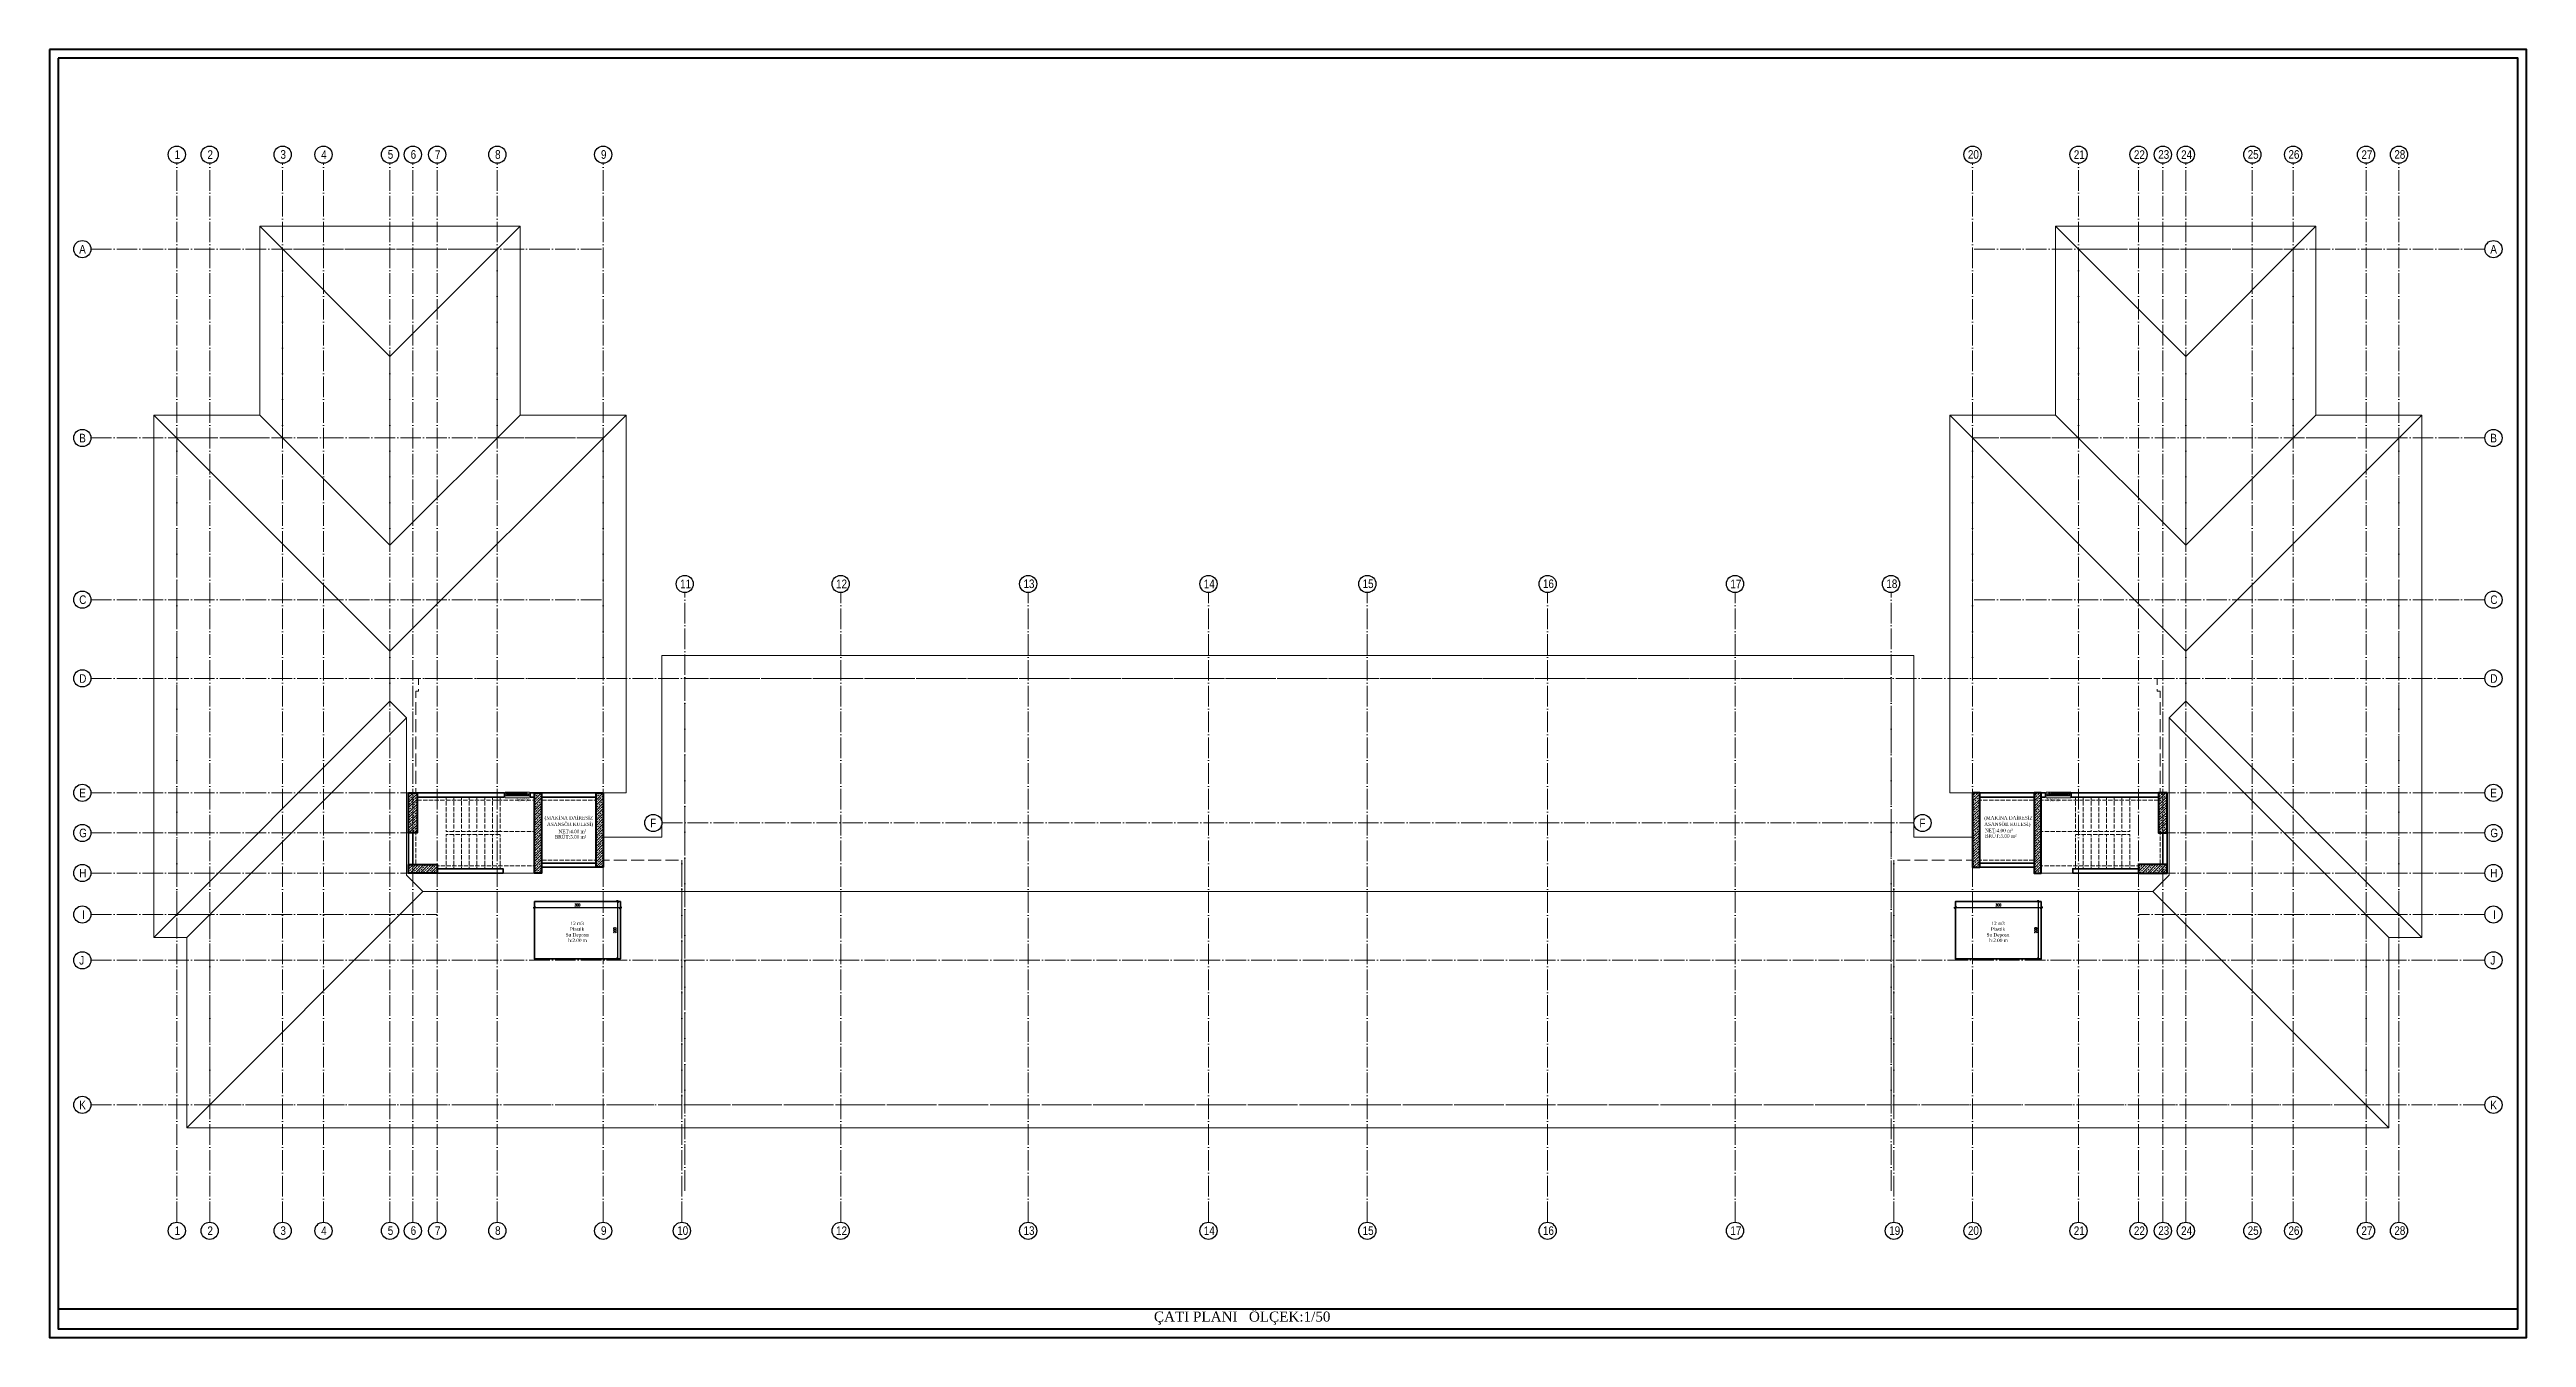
# Model space of a CAD drawing. Header units: millimetres. Extents: x 11587 to 81192, y -36083 to -25300.
# Drawn here: x 51137 to 59792, y -36083 to -31583 of the extents above; entities that cross this region are included whole.
import ezdxf

# ---------------------------------------------------------------- set-up
doc = ezdxf.new("R2010")
doc.units = ezdxf.units.MM
doc.linetypes.add('AKS', pattern=[30, 24, -3, 0, -3])
doc.linetypes.add('IZDUSUM1', pattern=[20, 7.5, -5, 7.5, 0])
for name, color, linetype, lineweight in [('rtm-aks balon', 20, 'Continuous', 25), ('rtm-aks balon yazı', 7, 'Continuous', 20), ('rtm-aks yeni', 7, 'AKS', 20), ('rtm-antet yazı-03', 233, 'Continuous', 30), ('rtm-antet-02', 140, 'Continuous', 40), ('rtm-cam', 141, 'Continuous', 9), ('rtm-duv tugla', 22, 'Continuous', 35), ('rtm-izdusum-üst ince', 8, 'IZDUSUM1', 5), ('rtm-izdusum-üst kalın', 211, 'IZDUSUM1', 15), ('rtm-merdiven izdusum', 254, 'IZDUSUM1', 15), ('rtm-mhl-yazı-adı', 150, 'Continuous', 30), ('rtm-mhl-yazı-m2', 7, 'Continuous', 20), ('rtm-mhl-yazı-malzeme', 253, 'Continuous', 13), ('rtm-olcu-iç 01', 7, 'Continuous', 20), ('rtm-pen-ahsap', 35, 'Continuous', 13), ('rtm-plan katmanı-05', 205, 'Continuous', 20), ('rtm-plan katmanı-07', 135, 'Continuous', 9), ('rtm-tarama-betonarme', 51, 'Continuous', 15), ('rtm-tas_betonarme', 50, 'Continuous', 40)]:
    doc.layers.add(name, color=color, linetype=linetype, lineweight=lineweight)
doc.styles.add('A', font='times.ttf', dxfattribs={"height": 20})
doc.styles.add('AKSYAZI', font='ARIALN.TTF')
doc.styles.add('ARIAL', font='times.ttf')
doc.styles.add('OLCU', font='romanstw.shx', dxfattribs={"width": 0.8})
doc.styles.add('VAZ-OLCU', font='times.ttf', dxfattribs={"height": 60})
doc.dimstyles.new('RTM-IC-100', dxfattribs={"dimscale": 0.5, "dimtxt": 18, "dimasz": 15, "dimexe": 10, "dimexo": 80, "dimgap": 8, "dimtad": 1, "dimdec": 1, "dimtxsty": 'OLCU', "dimblk": 'OBLIQUE', "dimcen": 2.5, "dimdle": 10, "dimadec": 0, "dimazin": 0, "dimtfac": 1, "dimtdec": 1, "dimtix": 1, "dimtmove": 1, "dimatfit": 3, "dimldrblk": 'OBLIQUE', "dimfxl": 0, "dimarcsym": 0})
pattern_1 = [(45, (35281.351, 20249.116), (-8.980256, 8.980256), []), (45, (35290.331, 20249.116), (-8.980256, 8.980256), [6.35, -3.175])]

msp = doc.modelspace()

# ---------------------------------------------------------------- texts
at = {"layer": 'rtm-aks balon yazı', "char_height": 30, "attachment_point": 7, "style": 'AKSYAZI'}
for s, insert, width in [('1', (51573.5, -31964.9), 27.7214), ('2', (51688.5, -31964.9), 27.7214), ('3', (51943.5, -31964.9), 27.7214), ('4', (52086, -31964.9), 27.7214), ('5', (52318.5, -31964.9), 27.7214), ('6', (52398.5, -31964.9), 27.7214), ('7', (52483.5, -31964.9), 27.7214), ('8', (52693.5, -31964.9), 27.7214), ('9', (53063.5, -31964.9), 27.7214), ('20', (57839.97, -31964.9), 27.7214), ('21', (58209.97, -31964.9), 27.7214), ('22', (58419.97, -31964.9), 27.7214), ('23', (58504.97, -31964.9), 27.7214), ('24', (58584.97, -31964.9), 27.7214), ('25', (58817.47, -31964.9), 27.7214), ('26', (58959.97, -31964.9), 27.7214), ('27', (59214.97, -31964.9), 27.7214), ('28', (59329.97, -31964.9), 27.7214), ('A', (51240.4, -32295.55), 27.7214), ('A', (59665.4, -32295.55), 27.7214), ('B', (51240.4, -32955.55), 27.7214), ('B', (59665.4, -32955.55), 27.7214), ('C', (51240.4, -33520.55), 27.7214), ('11', (53339.97, -33464.9), 27.7214), ('12', (53884.97, -33464.9), 27.7214), ('13', (54539.97, -33464.9), 27.7214), ('14', (55169.97, -33464.9), 27.7214), ('15', (55724.97, -33464.9), 27.7214), ('16', (56354.97, -33464.9), 34.1619), ('17', (57009.97, -33464.9), 27.7214), ('18', (57554.97, -33464.9), 27.7214), ('C', (59665.4, -33520.55), 27.7214), ('D', (51240.4, -33795.55), 27.7214), ('D', (59665.4, -33795.55), 27.7214), ('E', (51240.4, -34195.55), 27.7214), ('E', (59665.4, -34195.55), 27.7214), ('F', (53235.4, -34300.55), 27.7214), ('F', (57670.4, -34300.55), 27.7214), ('G', (51240.4, -34335.55), 27.7214), ('G', (59665.4, -34335.55), 27.7214), ('H', (51240.4, -34475.55), 27.7214), ('H', (59665.4, -34475.55), 27.7214), ('I', (51250.2, -34620.55), 27.7214), ('I', (59675.2, -34620.55), 27.7214), ('J', (51240.4, -34780.55), 27.7214), ('J', (59665.4, -34780.55), 27.7214), ('K', (51240.4, -35285.55), 27.7214), ('K', (59665.4, -35285.55), 27.7214), ('1', (51573.5, -35724.9), 27.7214), ('2', (51688.5, -35724.9), 27.7214), ('3', (51943.5, -35724.9), 27.7214), ('4', (52086, -35724.9), 27.7214), ('5', (52318.5, -35724.9), 27.7214), ('6', (52398.5, -35724.9), 27.7214), ('7', (52483.5, -35724.9), 27.7214), ('8', (52693.5, -35724.9), 27.7214), ('9', (53063.5, -35724.9), 27.7214), ('10', (53329.97, -35724.9), 27.7214), ('12', (53884.97, -35724.9), 27.7214), ('13', (54539.97, -35724.9), 27.7214), ('14', (55169.97, -35724.9), 27.7214), ('15', (55724.97, -35724.9), 27.7214), ('16', (56354.97, -35724.9), 34.1619), ('17', (57009.97, -35724.9), 27.7214), ('19', (57564.97, -35724.9), 27.7214), ('20', (57839.97, -35724.9), 27.7214), ('21', (58209.97, -35724.9), 27.7214), ('22', (58419.97, -35724.9), 27.7214), ('23', (58504.97, -35724.9), 27.7214), ('24', (58584.97, -35724.9), 27.7214), ('25', (58817.47, -35724.9), 27.7214), ('26', (58959.97, -35724.9), 27.7214), ('27', (59214.97, -35724.9), 27.7214), ('28', (59329.97, -35724.9), 27.7214)]:
    msp.add_mtext(s, dxfattribs=dict(at, insert=insert, width=width))
at = {"layer": 'rtm-antet yazı-03', "linetype": 'ByBlock', "insert": (54995.66, -35992.47), "char_height": 35, "width": 2134.432, "attachment_point": 1, "style": 'A'}
msp.add_mtext('ÇATI PLANI   ÖLÇEK:1/50', dxfattribs=at)
at = {"layer": 'rtm-mhl-yazı-adı', "style": 'ARIAL'}
for s, p in [('(MAKİNA DAİRESİZ', (52866.29, -34273.55)), ('(MAKİNA DAİRESİZ', (57896.97, -34273.55)), ('ASANSÖR KULESİ)', (52874.96, -34295.71)), ('ASANSÖR KULESİ)', (57896.97, -34295.71))]:
    msp.add_text(s, height=12, dxfattribs=at).set_placement(p)
at = {"layer": 'rtm-mhl-yazı-adı', "char_height": 12, "width": 110.6215, "attachment_point": 5, "style": 'ARIAL'}
for insert in [(52980.17, -34658), (57945.17, -34658)]:
    msp.add_mtext('\\A1;12 m3\\PPlastik \\PSu Deposu', dxfattribs=dict(at, insert=insert))
at = {"layer": 'rtm-mhl-yazı-adı', "char_height": 12, "attachment_point": 5, "style": 'ARIAL'}
for insert in [(52981.76, -34695.61), (57946.76, -34695.61)]:
    msp.add_mtext('\\A1;h:2.00 m', dxfattribs=dict(at, insert=insert))
at = {"layer": 'rtm-mhl-yazı-m2', "style": 'ARIAL'}
for s, p in [('BRÜT:5.00 m² ', (52901.75, -34339.7)), ('NET:4.00 m² ', (52915.09, -34321.01)), ('NET:4.00 m² ', (57899.51, -34317.71)), ('BRÜT:5.00 m² ', (57899.51, -34336.41))]:
    msp.add_text(s, height=12, dxfattribs=at).set_placement(p)
at = {"layer": 'rtm-mhl-yazı-malzeme', "style": 'VAZ-OLCU'}
for rotation, p in [(359.960199, (52768.31, -34209.05)), (0.039801, (58115.95, -34209.08))]:
    msp.add_text('P.90/230', height=8.192, rotation=rotation, dxfattribs=at).set_placement(p)

# ---------------------------------------------------------------- blocks, each defined once
blk = doc.blocks.new('_Oblique')
at = {"color": 0, "linetype": 'ByBlock', "lineweight": -2}
blk.add_line((-0.5, -0.5), (0.5, 0.5), dxfattribs=at)
blk = doc.blocks.new('*D9')
at = {"layer": 'Defpoints', "color": 0, "transparency": 16777216}
for p in [(52831.2, -34560.1), (53131.2, -34560.1), (53131.2, -34580.4)]:
    blk.add_point(p, dxfattribs=at)
at = {"layer": 'rtm-olcu-iç 01', "color": 0, "lineweight": -2, "transparency": 16777216}
for p, q in [((52826.2, -34580.4), (53136.2, -34580.4)), ((52831.2, -34580.4), (52831.2, -34585.4)), ((53131.2, -34580.4), (53131.2, -34585.4))]:
    blk.add_line(p, q, dxfattribs=at)
at = {"layer": 'rtm-olcu-iç 01', "color": 0, "lineweight": -2, "transparency": 16777216, "xscale": 7.5, "yscale": 7.5, "zscale": 7.5, "rotation": 180}
blk.add_blockref('_Oblique', (52831.2, -34580.4), dxfattribs=at)
at = {"layer": 'rtm-olcu-iç 01', "color": 0, "lineweight": -2, "transparency": 16777216, "xscale": 7.5, "yscale": 7.5, "zscale": 7.5}
blk.add_blockref('_Oblique', (53131.2, -34580.4), dxfattribs=at)
at = {"layer": 'rtm-olcu-iç 01', "color": 0, "transparency": 16777216, "insert": (52981.2, -34571.9), "char_height": 9, "attachment_point": 5, "style": 'OLCU'}
blk.add_mtext('300', dxfattribs=at)
blk = doc.blocks.new('*D10')
at = {"layer": 'Defpoints', "color": 0, "transparency": 16777216}
for p in [(53131.2, -34560.1), (53120.7, -34760.1), (53131.2, -34760.1)]:
    blk.add_point(p, dxfattribs=at)
at = {"layer": 'rtm-olcu-iç 01', "color": 0, "lineweight": -2, "transparency": 16777216}
for p, q in [((53120.7, -34560.1), (53115.7, -34560.1)), ((53120.7, -34555.1), (53120.7, -34765.1)), ((53120.7, -34760.1), (53115.7, -34760.1))]:
    blk.add_line(p, q, dxfattribs=at)
at = {"layer": 'rtm-olcu-iç 01', "color": 0, "lineweight": -2, "transparency": 16777216, "xscale": 7.5, "yscale": 7.5, "zscale": 7.5}
for p, rotation in [((53120.7, -34560.1), 90), ((53120.7, -34760.1), 270)]:
    blk.add_blockref('_Oblique', p, dxfattribs=dict(at, rotation=rotation))
at = {"layer": 'rtm-olcu-iç 01', "color": 0, "transparency": 16777216, "insert": (53112.2, -34660.1), "char_height": 9, "attachment_point": 5, "rotation": 90, "style": 'OLCU'}
blk.add_mtext('200', dxfattribs=at)
blk = doc.blocks.new('*D11')
at = {"layer": 'Defpoints', "color": 0, "transparency": 16777216}
for p in [(57796.2, -34560.1), (58096.2, -34560.1), (58096.2, -34580.4)]:
    blk.add_point(p, dxfattribs=at)
at = {"layer": 'rtm-olcu-iç 01', "color": 0, "lineweight": -2, "transparency": 16777216}
for p, q in [((57791.2, -34580.4), (58101.2, -34580.4)), ((57796.2, -34580.4), (57796.2, -34585.4)), ((58096.2, -34580.4), (58096.2, -34585.4))]:
    blk.add_line(p, q, dxfattribs=at)
at = {"layer": 'rtm-olcu-iç 01', "color": 0, "lineweight": -2, "transparency": 16777216, "xscale": 7.5, "yscale": 7.5, "zscale": 7.5, "rotation": 180}
blk.add_blockref('_Oblique', (57796.2, -34580.4), dxfattribs=at)
at = {"layer": 'rtm-olcu-iç 01', "color": 0, "lineweight": -2, "transparency": 16777216, "xscale": 7.5, "yscale": 7.5, "zscale": 7.5}
blk.add_blockref('_Oblique', (58096.2, -34580.4), dxfattribs=at)
at = {"layer": 'rtm-olcu-iç 01', "color": 0, "transparency": 16777216, "insert": (57946.2, -34571.9), "char_height": 9, "attachment_point": 5, "style": 'OLCU'}
blk.add_mtext('300', dxfattribs=at)
blk = doc.blocks.new('*D12')
at = {"layer": 'Defpoints', "color": 0, "transparency": 16777216}
for p in [(58096.2, -34560.1), (58085.7, -34760.1), (58096.2, -34760.1)]:
    blk.add_point(p, dxfattribs=at)
at = {"layer": 'rtm-olcu-iç 01', "color": 0, "lineweight": -2, "transparency": 16777216}
for p, q in [((58085.7, -34560.1), (58080.7, -34560.1)), ((58085.7, -34555.1), (58085.7, -34765.1)), ((58085.7, -34760.1), (58080.7, -34760.1))]:
    blk.add_line(p, q, dxfattribs=at)
at = {"layer": 'rtm-olcu-iç 01', "color": 0, "lineweight": -2, "transparency": 16777216, "xscale": 7.5, "yscale": 7.5, "zscale": 7.5}
for p, rotation in [((58085.7, -34560.1), 90), ((58085.7, -34760.1), 270)]:
    blk.add_blockref('_Oblique', p, dxfattribs=dict(at, rotation=rotation))
at = {"layer": 'rtm-olcu-iç 01', "color": 0, "transparency": 16777216, "insert": (58077.2, -34660.1), "char_height": 9, "attachment_point": 5, "rotation": 90, "style": 'OLCU'}
blk.add_mtext('200', dxfattribs=at)

# ---------------------------------------------------------------- dimensions: what is measured, and where the dimension line sits
at = {"layer": 'rtm-olcu-iç 01'}
for base, p1, p2, picture, middle in [((53131.19, -34580.38), (52831.19, -34560.13), (53131.19, -34560.13), '*D9', (52981.19, -34571.88)), ((58096.19, -34580.38), (57796.19, -34560.13), (58096.19, -34560.13), '*D11', (57946.19, -34571.88))]:
    dim = msp.add_linear_dim(base=base, p1=p1, p2=p2, dimstyle='RTM-IC-100', dxfattribs=at)
    dim.commit()
    dim.dimension.update_dxf_attribs({"geometry": picture, "text_midpoint": middle})
for base, p1, p2, picture, middle in [((53120.65, -34760.13), (53131.19, -34560.13), (53131.19, -34760.13), '*D10', (53112.15, -34660.13)), ((58085.65, -34760.13), (58096.19, -34560.13), (58096.19, -34760.13), '*D12', (58077.15, -34660.13))]:
    dim = msp.add_linear_dim(base=base, p1=p1, p2=p2, angle=90, dimstyle='RTM-IC-100', dxfattribs=at)
    dim.commit()
    dim.dimension.update_dxf_attribs({"geometry": picture, "text_midpoint": middle})

# ---------------------------------------------------------------- hatches: boundary and pattern name
at = {"layer": 'rtm-tarama-betonarme'}
h = msp.add_hatch(dxfattribs=at)
h.set_pattern_fill('ANSI33', color=256, scale=2, style=0)
h.set_pattern_definition(pattern_1)
h.paths.add_polyline_path([(52391.19, -34180.13), (52421.19, -34180.13), (52421.19, -34320.13), (52391.19, -34320.13)])
h = msp.add_hatch(dxfattribs=at)
h.set_pattern_fill('ANSI33', color=256, scale=2, style=0)
h.set_pattern_definition(pattern_1)
h.paths.add_polyline_path([(52831.19, -34460.13), (52831.19, -34180.13), (52856.19, -34180.13), (52856.19, -34460.13)])
h = msp.add_hatch(dxfattribs=at)
h.set_pattern_fill('ANSI33', color=256, scale=2, style=0)
h.set_pattern_definition(pattern_1)
h.paths.add_polyline_path([(53046.19, -34440.13), (53046.19, -34180.13), (53071.19, -34180.13), (53071.19, -34440.13)])
h = msp.add_hatch(dxfattribs=at)
h.set_pattern_fill('ANSI33', color=256, scale=2, style=0)
h.set_pattern_definition(pattern_1)
h.paths.add_polyline_path([(57881.19, -34440.13), (57881.19, -34180.13), (57856.19, -34180.13), (57856.19, -34440.13)])
h = msp.add_hatch(dxfattribs=at)
h.set_pattern_fill('ANSI33', color=256, scale=2, style=0)
h.set_pattern_definition(pattern_1)
h.paths.add_polyline_path([(58096.19, -34460.13), (58096.19, -34180.13), (58071.19, -34180.13), (58071.19, -34460.13)])
h = msp.add_hatch(dxfattribs=at)
h.set_pattern_fill('ANSI33', color=256, scale=2, style=0)
h.set_pattern_definition(pattern_1)
h.paths.add_polyline_path([(58536.19, -34180.13), (58506.19, -34180.13), (58506.19, -34320.13), (58536.19, -34320.13)])
h = msp.add_hatch(dxfattribs=at)
h.set_pattern_fill('ANSI33', color=256, scale=2, style=0)
h.set_pattern_definition(pattern_1)
h.paths.add_polyline_path([(52391.19, -34460.13), (52391.19, -34430.13), (52491.19, -34430.13), (52491.19, -34460.13)])
h = msp.add_hatch(dxfattribs=at)
h.set_pattern_fill('ANSI33', color=256, scale=2, style=0)
h.set_pattern_definition(pattern_1)
h.paths.add_polyline_path([(58536.19, -34460.13), (58536.19, -34430.13), (58436.19, -34430.13), (58436.19, -34460.13)])

# ---------------------------------------------------------------- linework, layer by layer
at = {"layer": 'rtm-aks balon'}
for centre in [(51581.19, -31950.13), (51696.19, -31950.13), (51951.19, -31950.13), (52093.69, -31950.13), (52326.19, -31950.13), (52406.19, -31950.13), (52491.19, -31950.13), (52701.19, -31950.13), (53071.19, -31950.13), (57856.19, -31950.13), (58226.19, -31950.13), (58436.19, -31950.13), (58521.19, -31950.13), (58601.19, -31950.13), (58833.69, -31950.13), (58976.19, -31950.13), (59231.19, -31950.13), (59346.19, -31950.13), (51251.19, -32280.13), (59676.19, -32280.13), (51251.19, -32940.13), (59676.19, -32940.13), (51251.19, -33505.13), (53356.19, -33450.13), (53901.19, -33450.13), (54556.19, -33450.13), (55186.19, -33450.13), (55741.19, -33450.13), (56371.19, -33450.13), (57026.19, -33450.13), (57571.19, -33450.13), (59676.19, -33505.13), (51251.19, -33780.13), (59676.19, -33780.13), (51251.19, -34180.13), (59676.19, -34180.13), (53246.19, -34285.13), (57681.19, -34285.13), (51251.19, -34320.13), (59676.19, -34320.13), (51251.19, -34460.13), (59676.19, -34460.13), (51251.19, -34605.13), (59676.19, -34605.13), (51251.19, -34765.13), (59676.19, -34765.13), (51251.19, -35270.13), (59676.19, -35270.13), (51581.19, -35710.13), (51696.19, -35710.13), (51951.19, -35710.13), (52093.69, -35710.13), (52326.19, -35710.13), (52406.19, -35710.13), (52491.19, -35710.13), (52701.19, -35710.13), (53071.19, -35710.13), (53346.19, -35710.13), (53901.19, -35710.13), (54556.19, -35710.13), (55186.19, -35710.13), (55741.19, -35710.13), (56371.19, -35710.13), (57026.19, -35710.13), (57581.19, -35710.13), (57856.19, -35710.13), (58226.19, -35710.13), (58436.19, -35710.13), (58521.19, -35710.13), (58601.19, -35710.13), (58833.69, -35710.13), (58976.19, -35710.13), (59231.19, -35710.13), (59346.19, -35710.13)]:
    msp.add_circle(centre, 30, dxfattribs=at)
at = {"layer": 'rtm-aks yeni', "ltscale": 3}
for p, q in [((51581.19, -35680.13), (51581.19, -31980.13)), ((51696.19, -35680.13), (51696.19, -31980.13)), ((51951.19, -35680.13), (51951.19, -31980.13)), ((52093.69, -35680.13), (52093.69, -31980.13)), ((52326.19, -35680.13), (52326.19, -31980.13)), ((52406.19, -35680.13), (52406.19, -31980.13)), ((52491.19, -35680.13), (52491.19, -31980.13)), ((52701.19, -35680.13), (52701.19, -31980.13)), ((53071.19, -35680.13), (53071.19, -31980.13)), ((57856.19, -35680.13), (57856.19, -31980.13)), ((58226.19, -35680.13), (58226.19, -31980.13)), ((58436.19, -35680.13), (58436.19, -31980.13)), ((58521.19, -35680.13), (58521.19, -31980.13)), ((58601.19, -35680.13), (58601.19, -31980.13)), ((58833.69, -35680.13), (58833.69, -31980.13)), ((58976.19, -35680.13), (58976.19, -31980.13)), ((59231.19, -35680.13), (59231.19, -31980.13)), ((59346.19, -35680.13), (59346.19, -31980.13)), ((51281.19, -32280.13), (53071.19, -32280.13)), ((59646.19, -32280.13), (57856.19, -32280.13)), ((51281.19, -32940.13), (53071.19, -32940.13)), ((59646.19, -32940.13), (57856.19, -32940.13)), ((53356.19, -35570.13), (53356.19, -33480.13)), ((53901.19, -35680.13), (53901.19, -33480.13)), ((54556.19, -35680.13), (54556.19, -33480.13)), ((55186.19, -35680.13), (55186.19, -33480.13)), ((55741.19, -35680.13), (55741.19, -33480.13)), ((56371.19, -35680.13), (56371.19, -33480.13)), ((57026.19, -35680.13), (57026.19, -33480.13)), ((57571.19, -35570.13), (57571.19, -33480.13)), ((51281.19, -33505.13), (53071.19, -33505.13)), ((59646.19, -33505.13), (57856.19, -33505.13)), ((51281.19, -33780.13), (59646.19, -33780.13)), ((51281.19, -34180.13), (53071.19, -34180.13)), ((59646.19, -34180.13), (57856.19, -34180.13)), ((51281.19, -34320.13), (52421.19, -34320.13)), ((53276.19, -34285.13), (57651.19, -34285.13)), ((59646.19, -34320.13), (58506.19, -34320.13)), ((53346.19, -35680.13), (53346.19, -34415.13)), ((57581.19, -35680.13), (57581.19, -34415.13)), ((51281.19, -34460.13), (52856.19, -34460.13)), ((59646.19, -34460.13), (58071.19, -34460.13)), ((51281.19, -34605.13), (52491.19, -34605.13)), ((59646.19, -34605.13), (58436.19, -34605.13)), ((51281.19, -34765.13), (59646.19, -34765.13)), ((51281.19, -35270.13), (59646.19, -35270.13))]:
    msp.add_line(p, q, dxfattribs=at)
at = {"layer": 'rtm-antet-02'}
for points in [[(51136.61, -31582.89), (51136.61, -36082.89), (59791.61, -36082.89), (59791.61, -31582.89), (51136.61, -31582.89)], [(51166.61, -35982.89), (59761.61, -35982.89)]]:
    msp.add_lwpolyline(points, dxfattribs=at)
msp.add_lwpolyline([(51166.61, -31612.89), (51166.61, -36052.89), (59761.61, -36052.89), (59761.61, -31612.89)], close=True, dxfattribs=at)
at = {"layer": 'rtm-cam'}
for p, q in [((52737.19, -34185.88), (52805.19, -34185.88)), ((58190.19, -34185.88), (58122.19, -34185.88))]:
    msp.add_line(p, q, dxfattribs=at)
at = {"layer": 'rtm-duv tugla'}
for points in [[(52421.19, -34180.13), (52726.19, -34180.13)], [(52726.19, -34180.13), (52726.19, -34195.13)], [(52816.19, -34180.13), (52831.19, -34180.13)], [(52816.19, -34180.13), (52816.19, -34195.13)], [(52856.19, -34180.13), (53046.19, -34180.13)], [(58071.19, -34180.13), (57881.19, -34180.13)], [(58111.19, -34180.13), (58096.19, -34180.13)], [(58111.19, -34180.13), (58111.19, -34195.13)], [(58506.19, -34180.13), (58201.19, -34180.13)], [(58201.19, -34180.13), (58201.19, -34195.13)], [(52421.19, -34195.13), (52726.19, -34195.13)], [(52816.19, -34195.13), (52831.19, -34195.13)], [(52856.19, -34195.13), (53046.19, -34195.13)], [(58071.19, -34195.13), (57881.19, -34195.13)], [(58111.19, -34195.13), (58096.19, -34195.13)], [(58506.19, -34195.13), (58201.19, -34195.13)], [(52391.19, -34320.13), (52391.19, -34430.13)], [(52406.19, -34320.13), (52406.19, -34430.13)], [(58521.19, -34320.13), (58521.19, -34430.13)], [(58536.19, -34320.13), (58536.19, -34430.13)], [(52491.19, -34445.13), (52721.19, -34445.13), (52721.19, -34460.13), (52491.19, -34460.13)], [(53046.19, -34425.13), (52856.19, -34425.13)], [(53046.19, -34440.13), (52856.19, -34440.13)], [(57881.19, -34425.13), (58071.19, -34425.13)], [(57881.19, -34440.13), (58071.19, -34440.13)], [(58436.19, -34445.13), (58206.19, -34445.13), (58206.19, -34460.13), (58436.19, -34460.13)]]:
    msp.add_lwpolyline(points, dxfattribs=at)
for points in [[(52831.19, -34560.13), (53131.19, -34560.13), (53131.19, -34760.13), (52831.19, -34760.13)], [(58096.19, -34560.13), (57796.19, -34560.13), (57796.19, -34760.13), (58096.19, -34760.13)]]:
    msp.add_lwpolyline(points, close=True, dxfattribs=at)
at = {"layer": 'rtm-izdusum-üst ince'}
for points in [[(52831.19, -34205.13), (52421.19, -34205.13)], [(53046.19, -34205.13), (52856.19, -34205.13)], [(57881.19, -34205.13), (58071.19, -34205.13)], [(58096.19, -34205.13), (58506.19, -34205.13)], [(52416.19, -34320.13), (52416.19, -34430.13)], [(58511.19, -34320.13), (58511.19, -34430.13)], [(52491.19, -34435.13), (52831.19, -34435.13)], [(53046.19, -34415.13), (52856.19, -34415.13)], [(53046.19, -34440.13), (52856.19, -34440.13)], [(57881.19, -34415.13), (58071.19, -34415.13)], [(57881.19, -34440.13), (58071.19, -34440.13)], [(58436.19, -34435.13), (58096.19, -34435.13)], [(52491.19, -34460.13), (52831.19, -34460.13)], [(58436.19, -34460.13), (58096.19, -34460.13)]]:
    msp.add_lwpolyline(points, dxfattribs=at)
at = {"layer": 'rtm-izdusum-üst kalın', "ltscale": 3}
for points in [[(51951.19, -32280.13), (52701.19, -32280.13), (52701.19, -32940.13), (53071.19, -32940.13), (53071.19, -33780.13), (52426.19, -33780.13), (52426.19, -33825.13), (52416.19, -33825.13), (52416.19, -34180.13), (53071.19, -34180.13), (53071.19, -34415.13), (53346.19, -34415.13), (53346.19, -35270.13), (51696.19, -35270.13), (51696.19, -34605.13), (51581.19, -34605.13), (51581.19, -32940.13), (51951.19, -32940.13), (51951.19, -32280.13)], [(58976.19, -32280.13), (58226.19, -32280.13), (58226.19, -32940.13), (57856.19, -32940.13), (57856.19, -33780.13), (58501.19, -33780.13), (58501.19, -33825.13), (58511.19, -33825.13), (58511.19, -34180.13), (57856.19, -34180.13), (57856.19, -34415.13), (57581.19, -34415.13), (57581.19, -35270.13), (59231.19, -35270.13), (59231.19, -34605.13), (59346.19, -34605.13), (59346.19, -32940.13), (58976.19, -32940.13), (58976.19, -32280.13)]]:
    msp.add_lwpolyline(points, dxfattribs=at)
msp.add_lwpolyline([(53356.19, -33780.13), (57571.19, -33780.13), (57571.19, -35270.13), (53356.19, -35270.13)], close=True, dxfattribs=at)
at = {"layer": 'rtm-merdiven izdusum'}
for points in [[(52522.19, -34197.13), (52522.19, -34315.13)], [(52549.19, -34197.13), (52549.19, -34315.13)], [(52576.19, -34197.13), (52576.19, -34315.13)], [(52603.19, -34197.13), (52603.19, -34315.13)], [(52630.19, -34197.13), (52630.19, -34315.13)], [(52657.19, -34197.13), (52657.19, -34315.13)], [(52684.19, -34197.13), (52684.19, -34315.13)], [(52711.19, -34197.13), (52711.19, -34315.13)], [(58216.19, -34197.13), (58216.19, -34315.13)], [(58243.19, -34197.13), (58243.19, -34315.13)], [(58270.19, -34197.13), (58270.19, -34315.13)], [(58297.19, -34197.13), (58297.19, -34315.13)], [(58324.19, -34197.13), (58324.19, -34315.13)], [(58351.19, -34197.13), (58351.19, -34315.13)], [(58378.19, -34197.13), (58378.19, -34315.13)], [(58405.19, -34197.13), (58405.19, -34315.13)], [(52522.19, -34315.13), (52711.19, -34315.13)], [(52522.19, -34325.13), (52522.19, -34443.13)], [(52522.19, -34325.13), (52711.19, -34325.13)], [(52549.19, -34325.13), (52549.19, -34443.13)], [(52576.19, -34325.13), (52576.19, -34443.13)], [(52603.19, -34325.13), (52603.19, -34443.13)], [(52630.19, -34325.13), (52630.19, -34443.13)], [(52657.19, -34325.13), (52657.19, -34443.13)], [(52684.19, -34325.13), (52684.19, -34443.13)], [(52711.19, -34315.13), (52829.19, -34315.13)], [(52711.19, -34325.13), (52711.19, -34443.13)], [(58216.19, -34315.13), (58098.19, -34315.13)], [(58405.19, -34315.13), (58216.19, -34315.13)], [(58216.19, -34325.13), (58216.19, -34443.13)], [(58405.19, -34325.13), (58216.19, -34325.13)], [(58243.19, -34325.13), (58243.19, -34443.13)], [(58270.19, -34325.13), (58270.19, -34443.13)], [(58297.19, -34325.13), (58297.19, -34443.13)], [(58324.19, -34325.13), (58324.19, -34443.13)], [(58351.19, -34325.13), (58351.19, -34443.13)], [(58378.19, -34325.13), (58378.19, -34443.13)], [(58405.19, -34325.13), (58405.19, -34443.13)]]:
    msp.add_lwpolyline(points, dxfattribs=at)
at = {"layer": 'rtm-pen-ahsap'}
for p, q in [((52726.19, -34185.13), (52732.19, -34185.13)), ((52731.56, -34183.63), (52737.19, -34183.63)), ((52732.19, -34188.13), (52732.19, -34185.13)), ((52805.19, -34183.63), (52737.19, -34183.63)), ((52737.19, -34188.13), (52737.19, -34183.63)), ((52810.83, -34183.63), (52805.19, -34183.63)), ((52805.19, -34188.13), (52805.19, -34183.63)), ((52816.19, -34185.13), (52810.19, -34185.13)), ((52810.19, -34188.13), (52810.19, -34185.13)), ((58111.19, -34185.13), (58117.19, -34185.13)), ((58116.56, -34183.63), (58122.19, -34183.63)), ((58117.19, -34188.13), (58117.19, -34185.13)), ((58122.19, -34183.63), (58190.19, -34183.63)), ((58122.19, -34188.13), (58122.19, -34183.63)), ((58195.83, -34183.63), (58190.19, -34183.63)), ((58190.19, -34188.13), (58190.19, -34183.63)), ((58201.19, -34185.13), (58195.19, -34185.13)), ((58195.19, -34188.13), (58195.19, -34185.13)), ((52733.69, -34190.13), (52726.19, -34190.13)), ((52732.19, -34188.13), (52737.19, -34188.13)), ((52733.69, -34190.13), (52733.69, -34188.13)), ((52805.19, -34188.13), (52737.19, -34188.13)), ((52810.19, -34188.13), (52805.19, -34188.13)), ((52808.69, -34190.13), (52808.69, -34188.13)), ((52808.69, -34190.13), (52816.19, -34190.13)), ((58118.69, -34190.13), (58111.19, -34190.13)), ((58117.19, -34188.13), (58122.19, -34188.13)), ((58118.69, -34190.13), (58118.69, -34188.13)), ((58122.19, -34188.13), (58190.19, -34188.13)), ((58195.19, -34188.13), (58190.19, -34188.13)), ((58193.69, -34190.13), (58193.69, -34188.13)), ((58193.69, -34190.13), (58201.19, -34190.13))]:
    msp.add_line(p, q, dxfattribs=at)
for points in [[(52731.56, -34183.63), (52730.69, -34185.13)], [(52810.83, -34183.63), (52811.69, -34185.13)], [(58116.56, -34183.63), (58115.69, -34185.13)], [(58195.83, -34183.63), (58196.69, -34185.13)]]:
    msp.add_lwpolyline(points, dxfattribs=at)
at = {"layer": 'rtm-plan katmanı-05'}
for p, q in [((52856.19, -34415.13), (52856.19, -34410.13)), ((58071.19, -34415.13), (58071.19, -34410.13))]:
    msp.add_line(p, q, dxfattribs=at)
at = {"layer": 'rtm-plan katmanı-05', "ltscale": 0.6}
for points in [[(52814.19, -34178.13), (52728.19, -34178.13)], [(58113.19, -34178.13), (58199.19, -34178.13)], [(52814.19, -34197.13), (52728.19, -34197.13)], [(58113.19, -34197.13), (58199.19, -34197.13)]]:
    msp.add_lwpolyline(points, dxfattribs=at)
at = {"layer": 'rtm-plan katmanı-07'}
for points in [[(53071.19, -34180.13), (53151.19, -34180.13), (53151.19, -32860.13), (52781.19, -32860.13), (52781.19, -32200.13), (51871.19, -32200.13), (51871.19, -32860.13), (51501.19, -32860.13), (51501.19, -34685.13), (51616.19, -34685.13), (51616.19, -35350.13), (59311.19, -35350.13), (59311.19, -34685.13), (59426.19, -34685.13), (59426.19, -32860.13), (59056.19, -32860.13), (59056.19, -32200.13), (58146.19, -32200.13), (58146.19, -32860.13), (57776.19, -32860.13), (57776.19, -34180.13), (57856.19, -34180.13)], [(51871.19, -32200.13), (52326.19, -32655.13)], [(52781.19, -32200.13), (52326.19, -32655.13)], [(58146.19, -32200.13), (58601.19, -32655.13)], [(59056.19, -32200.13), (58601.19, -32655.13)], [(52326.19, -32655.13), (52326.19, -33315.13)], [(58601.19, -32655.13), (58601.19, -33315.13)], [(51501.19, -32860.13), (52326.19, -33685.13)], [(51871.19, -32860.13), (52326.19, -33315.13)], [(52781.19, -32860.13), (52326.19, -33315.13)], [(53151.19, -32860.13), (52326.19, -33685.13)], [(57776.19, -32860.13), (58601.19, -33685.13)], [(58146.19, -32860.13), (58601.19, -33315.13)], [(59056.19, -32860.13), (58601.19, -33315.13)], [(59426.19, -32860.13), (58601.19, -33685.13)], [(52326.19, -33685.13), (52326.19, -33860.13)], [(53071.19, -34335.13), (53276.19, -34335.13), (53276.19, -33700.13), (57651.19, -33700.13), (57651.19, -34335.13), (57856.19, -34335.13)], [(58601.19, -33685.13), (58601.19, -33860.13)], [(51501.19, -34685.13), (52326.19, -33860.13)], [(51616.19, -34685.13), (52383.69, -33917.63)], [(52383.69, -33917.63), (52326.19, -33860.13)], [(52383.69, -33917.63), (52383.69, -34467.63)], [(58543.69, -33917.63), (58601.19, -33860.13)], [(59311.19, -34685.13), (58543.69, -33917.63)], [(58543.69, -33917.63), (58543.69, -34467.63)], [(59426.19, -34685.13), (58601.19, -33860.13)], [(52808.69, -34190.13), (52733.69, -34190.13)], [(58118.69, -34190.13), (58193.69, -34190.13)], [(51616.19, -35350.13), (52441.19, -34525.13)], [(52441.19, -34525.13), (52383.69, -34467.63)], [(52441.19, -34525.13), (58486.19, -34525.13)], [(58486.19, -34525.13), (58543.69, -34467.63)], [(59311.19, -35350.13), (58486.19, -34525.13)]]:
    msp.add_lwpolyline(points, dxfattribs=at)
at = {"layer": 'rtm-tas_betonarme'}
for points in [[(52391.19, -34180.13), (52421.19, -34180.13), (52421.19, -34320.13), (52391.19, -34320.13)], [(52831.19, -34180.13), (52856.19, -34180.13), (52856.19, -34460.13), (52831.19, -34460.13)], [(53046.19, -34180.13), (53071.19, -34180.13), (53071.19, -34440.13), (53046.19, -34440.13)], [(57881.19, -34180.13), (57856.19, -34180.13), (57856.19, -34440.13), (57881.19, -34440.13)], [(58096.19, -34180.13), (58071.19, -34180.13), (58071.19, -34460.13), (58096.19, -34460.13)], [(58536.19, -34180.13), (58506.19, -34180.13), (58506.19, -34320.13), (58536.19, -34320.13)], [(52391.19, -34430.13), (52491.19, -34430.13), (52491.19, -34460.13), (52391.19, -34460.13)], [(58536.19, -34430.13), (58436.19, -34430.13), (58436.19, -34460.13), (58536.19, -34460.13)]]:
    msp.add_lwpolyline(points, close=True, dxfattribs=at)

msp.set_redraw_order([(e.dxf.handle, doc.entitydb.next_handle()) for e in msp.query("TEXT MTEXT ATTDEF DIMENSION ARC_DIMENSION")])  # texts and dimensions are drawn at this point

doc.saveas('drawing.dxf')
